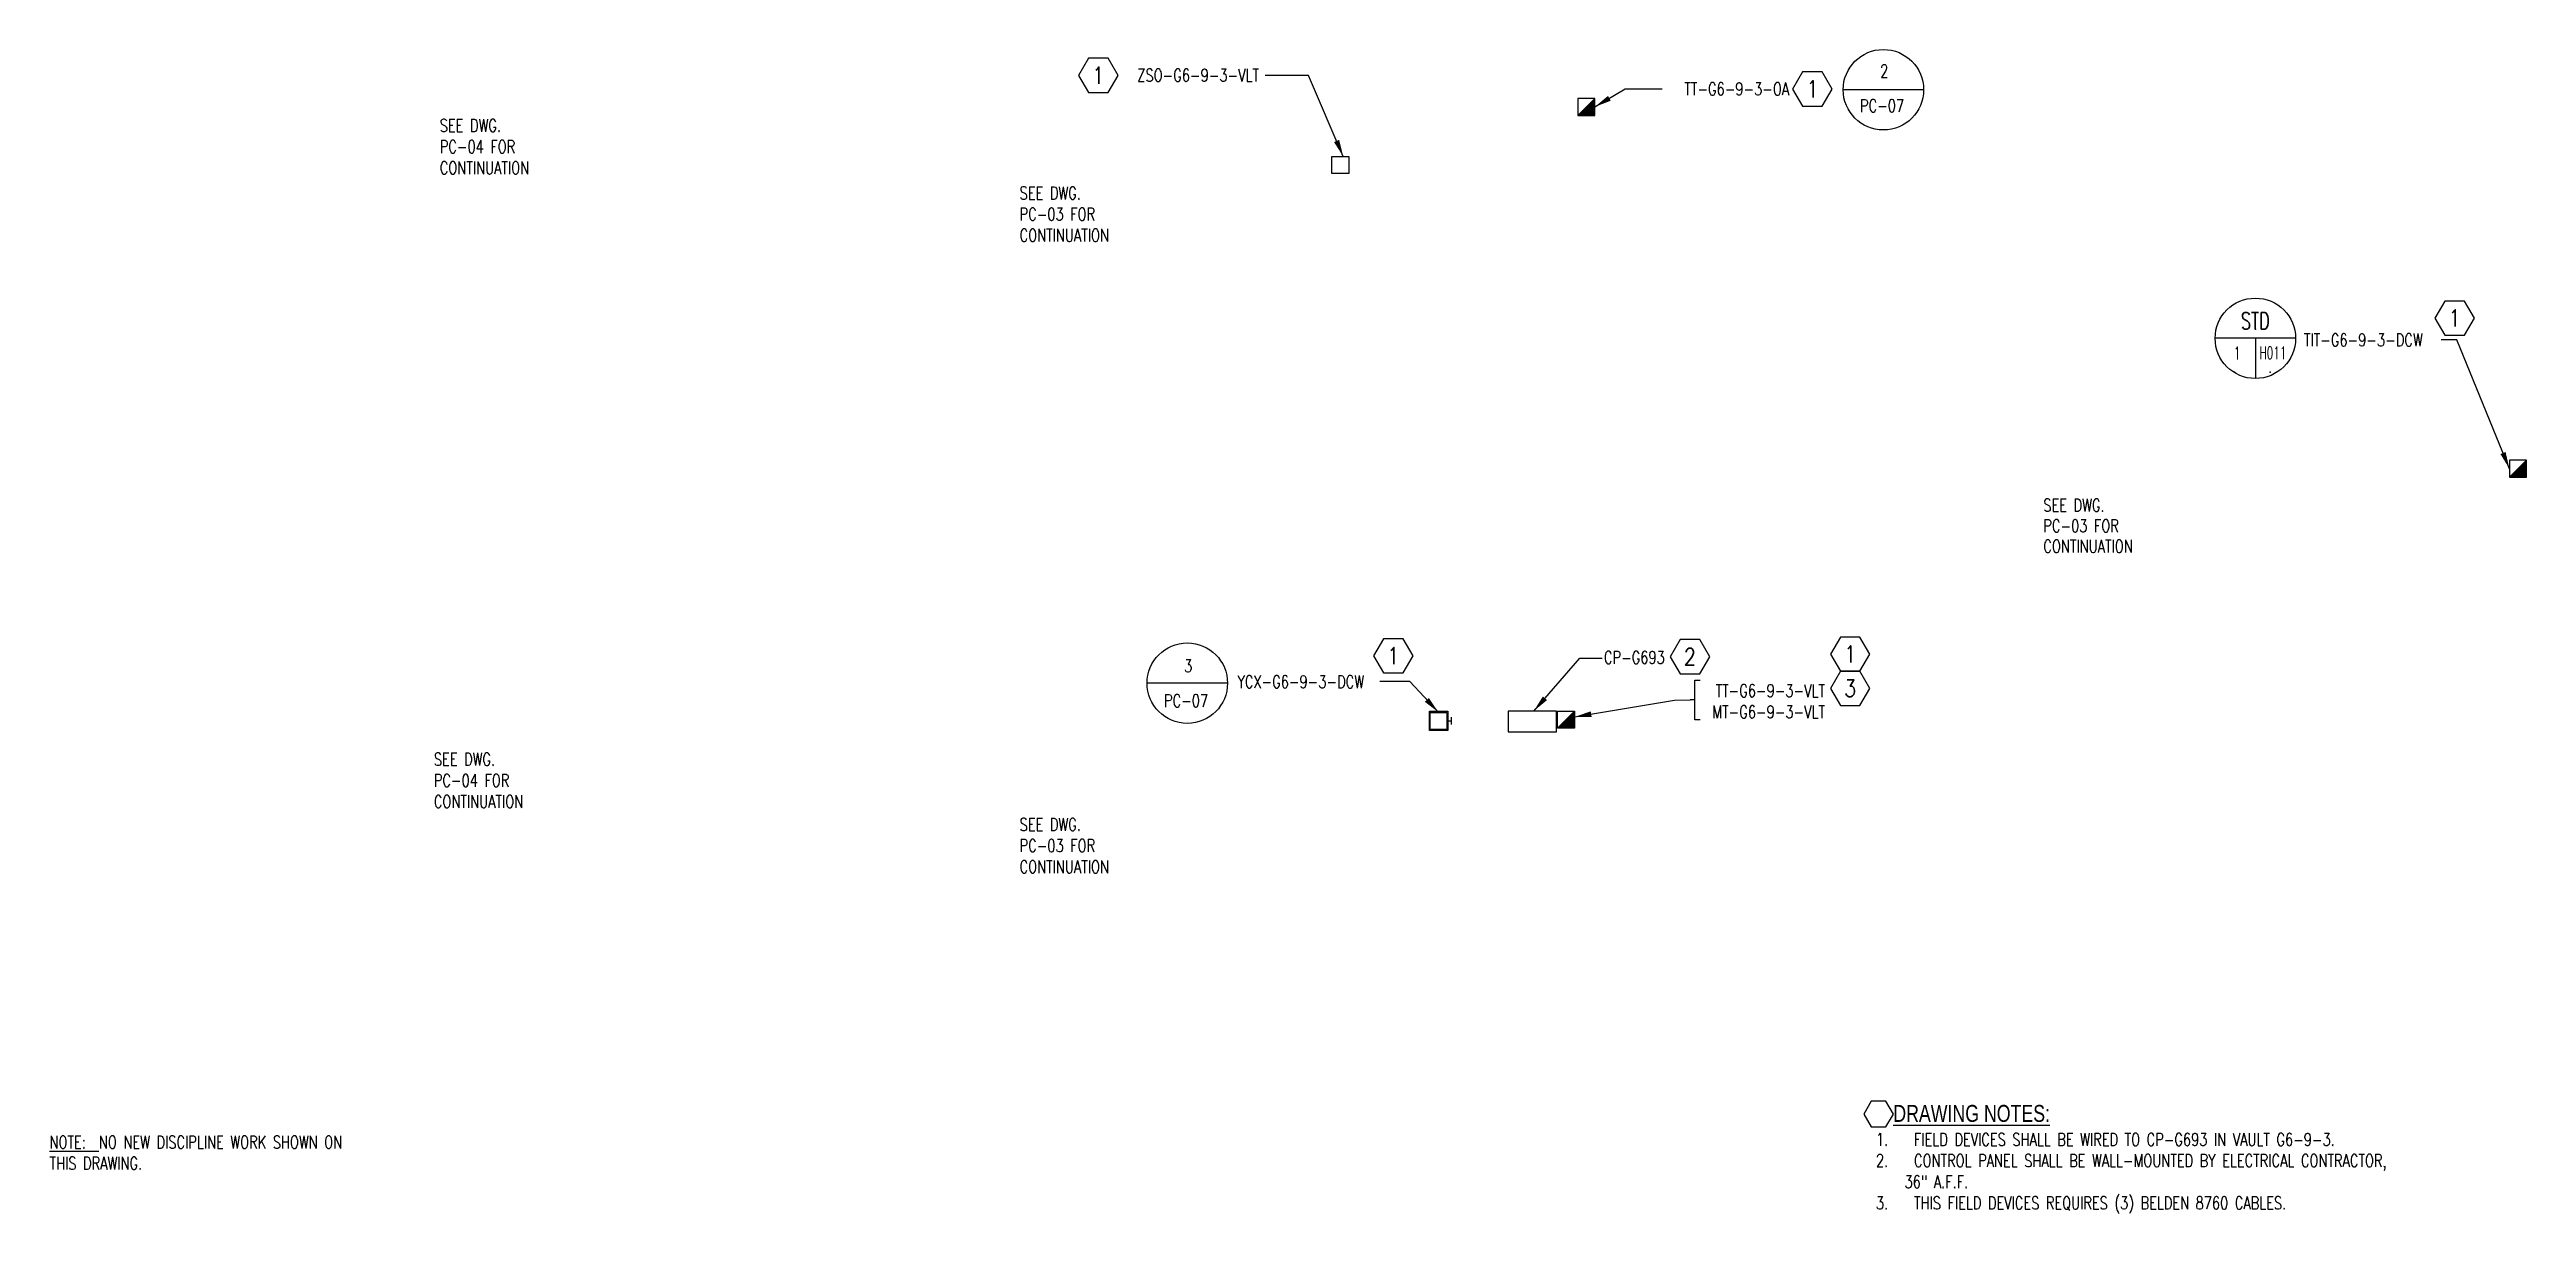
# Model space of a CAD drawing. Header units: inches. Extents: x 859 to 3137, y -316 to 522.
# Drawn here: x 2260 to 3137, y -316 to 97 of the extents above; entities that cross this region are included whole.
import ezdxf
from ezdxf.enums import TextEntityAlignment as Align

# ---------------------------------------------------------------- set-up
doc = ezdxf.new("R2010")
doc.units = ezdxf.units.IN
doc.header["$LTSCALE"] = 48
doc.header["$MEASUREMENT"] = 0
for name, color, linetype in [('C-INST', 151, 'Continuous'), ('DC1-NOTES', 151, 'Continuous'), ('DC1-NOTES @ 1 (1)', 151, 'Continuous'), ('DC1-NOTES @ 1 (2)', 151, 'Continuous'), ('DC1-NOTES @ 48', 151, 'Continuous'), ('E-POWR-IDEN', 71, 'Continuous'), ('E-POWR-IDEN @ 48', 71, 'Continuous'), ('MU-EXST', 252, 'Continuous')]:
    doc.layers.add(name, color=color, linetype=linetype)
doc.styles.add('Note', font='romans.shx', dxfattribs={"width": 0.75})
doc.styles.add('RomanS', font='romans.shx', dxfattribs={"width": 0.75})
doc.dimstyles.get("Standard").update_dxf_attribs({"dimtxt": 0.09375, "dimasz": 0.09375, "dimexe": 0.0625, "dimexo": 0.0625, "dimgap": 0.03125, "dimtad": 1, "dimdec": 8, "dimzin": 0, "dimdsep": 46, "dimlunit": 4, "dimtxsty": 'RomanS', "dimcen": 0.09, "dimclrd": 254, "dimclre": 254, "dimclrt": 256, "dimadec": 0, "dimazin": 0, "dimtfac": 1, "dimtdec": 8, "dimtofl": 0, "dimtmove": 0, "dimatfit": 3, "dimfxl": 1, "dimtolj": 1, "dimtzin": 0, "dimlwd": -1, "dimlwe": -1, "dimarcsym": 0})

msp = doc.modelspace()

# ---------------------------------------------------------------- texts
at = {"layer": 'DC1-NOTES', "style": 'RomanS', "width": 0.75}
for s, p in [('SEE DWG.', (2966.26, -66.82)), ('PC-03 FOR', (2966.26, -74.11)), ('CONTINUATION', (2966.26, -81.39))]:
    msp.add_text(s, height=4.5, dxfattribs=at).set_placement(p)
at = {"layer": 'DC1-NOTES @ 1 (1)', "char_height": 4.5, "style": 'RomanS'}
for s, insert, width, attachment_point in [('ZSO-G6-9-3-VLT', (2688.26, 90.2), 33.874, 3), ('TT-G6-9-3-OA', (2876.19, 85.32), 33.874, 3), ('TIT-G6-9-3-DCW', (3058.6, -3.69), 33.874, 1), ('CP-G693', (2810.53, -116.31), 34.1319, 1), ('YCX-G6-9-3-DCW', (2680.65, -124.92), 33.874, 1), ('TT-G6-9-3-VLT\\PMT-G6-9-3-VLT', (2888.86, -128.11), 33.874, 3)]:
    msp.add_mtext(s, dxfattribs=dict(at, insert=insert, width=width, attachment_point=attachment_point))
at = {"layer": 'DC1-NOTES @ 48', "insert": (2906.91, -277.29), "char_height": 3.375, "width": 187.0739, "attachment_point": 1, "style": 'RomanS'}
msp.add_mtext('\\A1;{\\H1.7778x;  \\fArial|b0|i0|c0|p34;\\LDRAWING NOTES:\\P\\pi-10.125,l10.125;\\Fromans|c0;\\H0.74999x;\\l1.^IFIELD DEVICES SHALL BE WIRED TO CP-G693 IN VAULT G6-9-3.\\P2.^ICONTROL PANEL SHALL BE WALL-MOUNTED BY ELECTRICAL CONTRACTOR, 36" A.F.F.\\P3.^ITHIS FIELD DEVICES REQUIRES (3) BELDEN 8760 CABLES.}', dxfattribs=at)
at = {"layer": 'E-POWR-IDEN', "char_height": 4.5, "attachment_point": 1, "style": 'RomanS'}
for s, insert, width in [('SEE DWG. PC-04 FOR CONTINUATION', (2397.93, 72.36), 34.2037), ('SEE DWG. PC-03 FOR CONTINUATION', (2603.43, 48.42), 34.2037), ('SEE DWG. PC-04 FOR CONTINUATION', (2395.83, -152.43), 34.2037), ('SEE DWG. PC-03 FOR CONTINUATION', (2603.43, -175.56), 34.2037), ('{\\LNOTE:}  NO NEW DISCIPLINE WORK SHOWN ON THIS DRAWING.', (2259.63, -288.24), 113.4684)]:
    msp.add_mtext(s, dxfattribs=dict(at, insert=insert, width=width))
at = {"layer": 'E-POWR-IDEN @ 48', "style": 'RomanS', "width": 0.75}
for s, p in [('2', (2908.41, 87.2)), ('PC-07', (2901.28, 74.89)), ('3', (2661.74, -123.84)), ('PC-07', (2654.61, -136.15))]:
    msp.add_text(s, height=4.5, dxfattribs=at).set_placement(p)

# ---------------------------------------------------------------- blocks, each defined once
blk = doc.blocks.new('DTLBUBB')
at = {"linetype": 'Continuous'}
for p, q in [((0.297, 0), (-0.297, 0)), ((0, 0), (0, -0.297))]:
    blk.add_line(p, q, dxfattribs=at)
blk.add_circle((0, 0), 0.297, dxfattribs=at)
at = {"color": 250}
for p in [(0, 0.067), (-0.154, -0.25), (0.11, -0.25)]:
    blk.add_point(p, dxfattribs=at)
at = {"style": 'RomanS'}
for tag, height, width, p in [('DTL#', 0.125, 0.7, (0, 0.067)), ('WHERE_CUT', 0.0938, 0.6, (-0.103, -0.169)), ('WHERE_DRAWN', 0.0938, 0.6, (0.117, -0.169))]:
    blk.add_attdef(tag, text='', height=height, dxfattribs=dict(at, width=width)).set_placement(p, align=Align.CENTER)
blk = doc.blocks.new('Anno_Hexagon')
at = {"color": 0, "linetype": 'ByBlock', "lineweight": -2}
blk.add_lwpolyline([(1.17, 0), (0.58, 1.01), (-0.58, 1.01), (-1.17, 0), (-0.58, -1.01), (0.58, -1.01)], close=True, dxfattribs=at)
at = {"color": 0, "linetype": 'ByBlock', "lineweight": -2, "style": 'Note', "width": 0.85}
blk.add_attdef('ID', text='', height=1, dxfattribs=at).set_placement((0, 0), align=Align.MIDDLE)

# ---------------------------------------------------------------- hatches: boundary and pattern name
at = {"layer": 'C-INST'}
for points in [[(2801.28, 73.72), (2807.28, 79.72), (2807.28, 73.72)], [(3131.47, -54.61), (3137.47, -48.61), (3137.47, -54.61)], [(2800.08, -137.66), (2794.08, -143.66), (2800.08, -143.66)]]:
    msp.add_hatch(color=256, dxfattribs=at).paths.add_polyline_path(points)

# ---------------------------------------------------------------- linework, layer by layer
for p, q in [((2801.28, 73.72), (2807.28, 79.72)), ((3131.47, -54.61), (3137.47, -48.61)), ((2800.08, -137.66), (2794.08, -143.66))]:
    msp.add_line(p, q, dxfattribs=at)
for points in [[(2801.28, 73.72), (2807.28, 73.72), (2807.28, 79.72), (2801.28, 79.72)], [(2720.11, 59.12), (2720.11, 53.12), (2714.11, 53.12), (2714.11, 59.12)], [(3131.47, -54.61), (3137.47, -54.61), (3137.47, -48.61), (3131.47, -48.61)], [(2754.9, -138.07), (2754.9, -144.07), (2748.9, -144.07), (2748.9, -138.07)], [(2776.6, -144.91), (2793.66, -144.91), (2793.66, -137.66), (2776.6, -137.66)], [(2800.08, -137.66), (2800.08, -143.66), (2794.08, -143.66), (2794.08, -137.66)]]:
    msp.add_lwpolyline(points, close=True, dxfattribs=at)
at = {"layer": 'DC1-NOTES'}
for p, q in [((2842.69, -126.64), (2844.57, -126.64)), ((2842.69, -140.65), (2842.69, -126.64)), ((2842.69, -133.65), (2841.11, -133.65)), ((2844.57, -140.65), (2842.69, -140.65))]:
    msp.add_line(p, q, dxfattribs=at)
at = {"layer": 'E-POWR-IDEN'}
for p, q in [((2923.83, 82.82), (2895.31, 82.82)), ((2677.12, -127.68), (2648.6, -127.68))]:
    msp.add_line(p, q, dxfattribs=at)
for centre in [(2909.57, 82.82), (2662.86, -127.68)]:
    msp.add_circle(centre, 14.26, dxfattribs=at)
at = {"layer": 'MU-EXST'}
for p, q in [((2756.52, -142.38), (2756.52, -139.76)), ((2755.14, -141.07), (2756.52, -141.07))]:
    msp.add_line(p, q, dxfattribs=at)
msp.add_lwpolyline([(2748.67, -137.66), (2755.14, -137.66), (2755.14, -144.48), (2748.67, -144.48)], close=True, dxfattribs=at)

# ---------------------------------------------------------------- block references
at = {"layer": 'DC1-NOTES @ 1 (2)', "xscale": 6, "yscale": 6, "zscale": 6}
for p, values in [((2631.33, 87.89), {'ID': '1'}), ((2884.43, 83.06), {'ID': '1'}), ((3111.99, 1.77), {'ID': '1'}), ((2735.87, -117.99), {'ID': '1'}), ((2840.99, -118.3), {'ID': '2'}), ((2897.79, -117.39), {'ID': '1'}), ((2897.79, -129.52), {'ID': '3'})]:
    msp.add_blockref('Anno_Hexagon', p, dxfattribs=at).add_auto_attribs(values)
at = {"layer": 'DC1-NOTES @ 48', "xscale": 4.5, "yscale": 4.5, "zscale": 4.5}
msp.add_blockref('Anno_Hexagon', (2907.87, -280.55), dxfattribs=at)
at = {"layer": 'E-POWR-IDEN'}
ref = msp.add_blockref('DTLBUBB', (3041.39, -5.37), dxfattribs=dict(at, xscale=48, yscale=48, zscale=48))
ref.add_attrib('DTL#', 'STD', dxfattribs={"layer": '0', "height": 6, "style": 'RomanS', "width": 0.7}).set_placement((3041.39, -2.16), align=Align.CENTER)
ref.add_attrib('WHERE_CUT', '1', dxfattribs={"layer": '0', "height": 4.5, "style": 'RomanS', "width": 0.6}).set_placement((3034.99, -12.86), align=Align.CENTER)
ref.add_attrib('WHERE_DRAWN', 'H011', dxfattribs={"layer": '0', "height": 4.5, "style": 'RomanS', "width": 0.6}).set_placement((3047.62, -12.78), align=Align.CENTER)

msp.set_redraw_order([(e.dxf.handle, doc.entitydb.next_handle()) for e in msp.query("TEXT MTEXT ATTDEF DIMENSION ARC_DIMENSION")])  # texts and dimensions are drawn at this point

# ---------------------------------------------------------------- leaders
at = {"layer": 'DC1-NOTES'}
for points in [[(2718.13, 59.12), (2705.78, 87.9), (2690.45, 87.9)], [(2807.28, 76.72), (2818.08, 83.09), (2831.14, 83.11)], [(3131.43, -51.61), (3112.79, -5.93), (3107.2, -5.9)], [(2785.65, -137.58), (2802.02, -118.84), (2809.92, -118.85)], [(2751.86, -138), (2741.74, -127.15), (2731.11, -127.13)], [(2800.08, -139.66), (2835.53, -133.67), (2841.11, -133.65)]]:
    msp.add_leader(points, dimstyle='Standard', override={"dimscale": 48, "dimasz": 0.125, "dimgap": 0.03125, "dimtad": 0, "dimclrd": 0}, dxfattribs=at)

doc.saveas('drawing.dxf')
